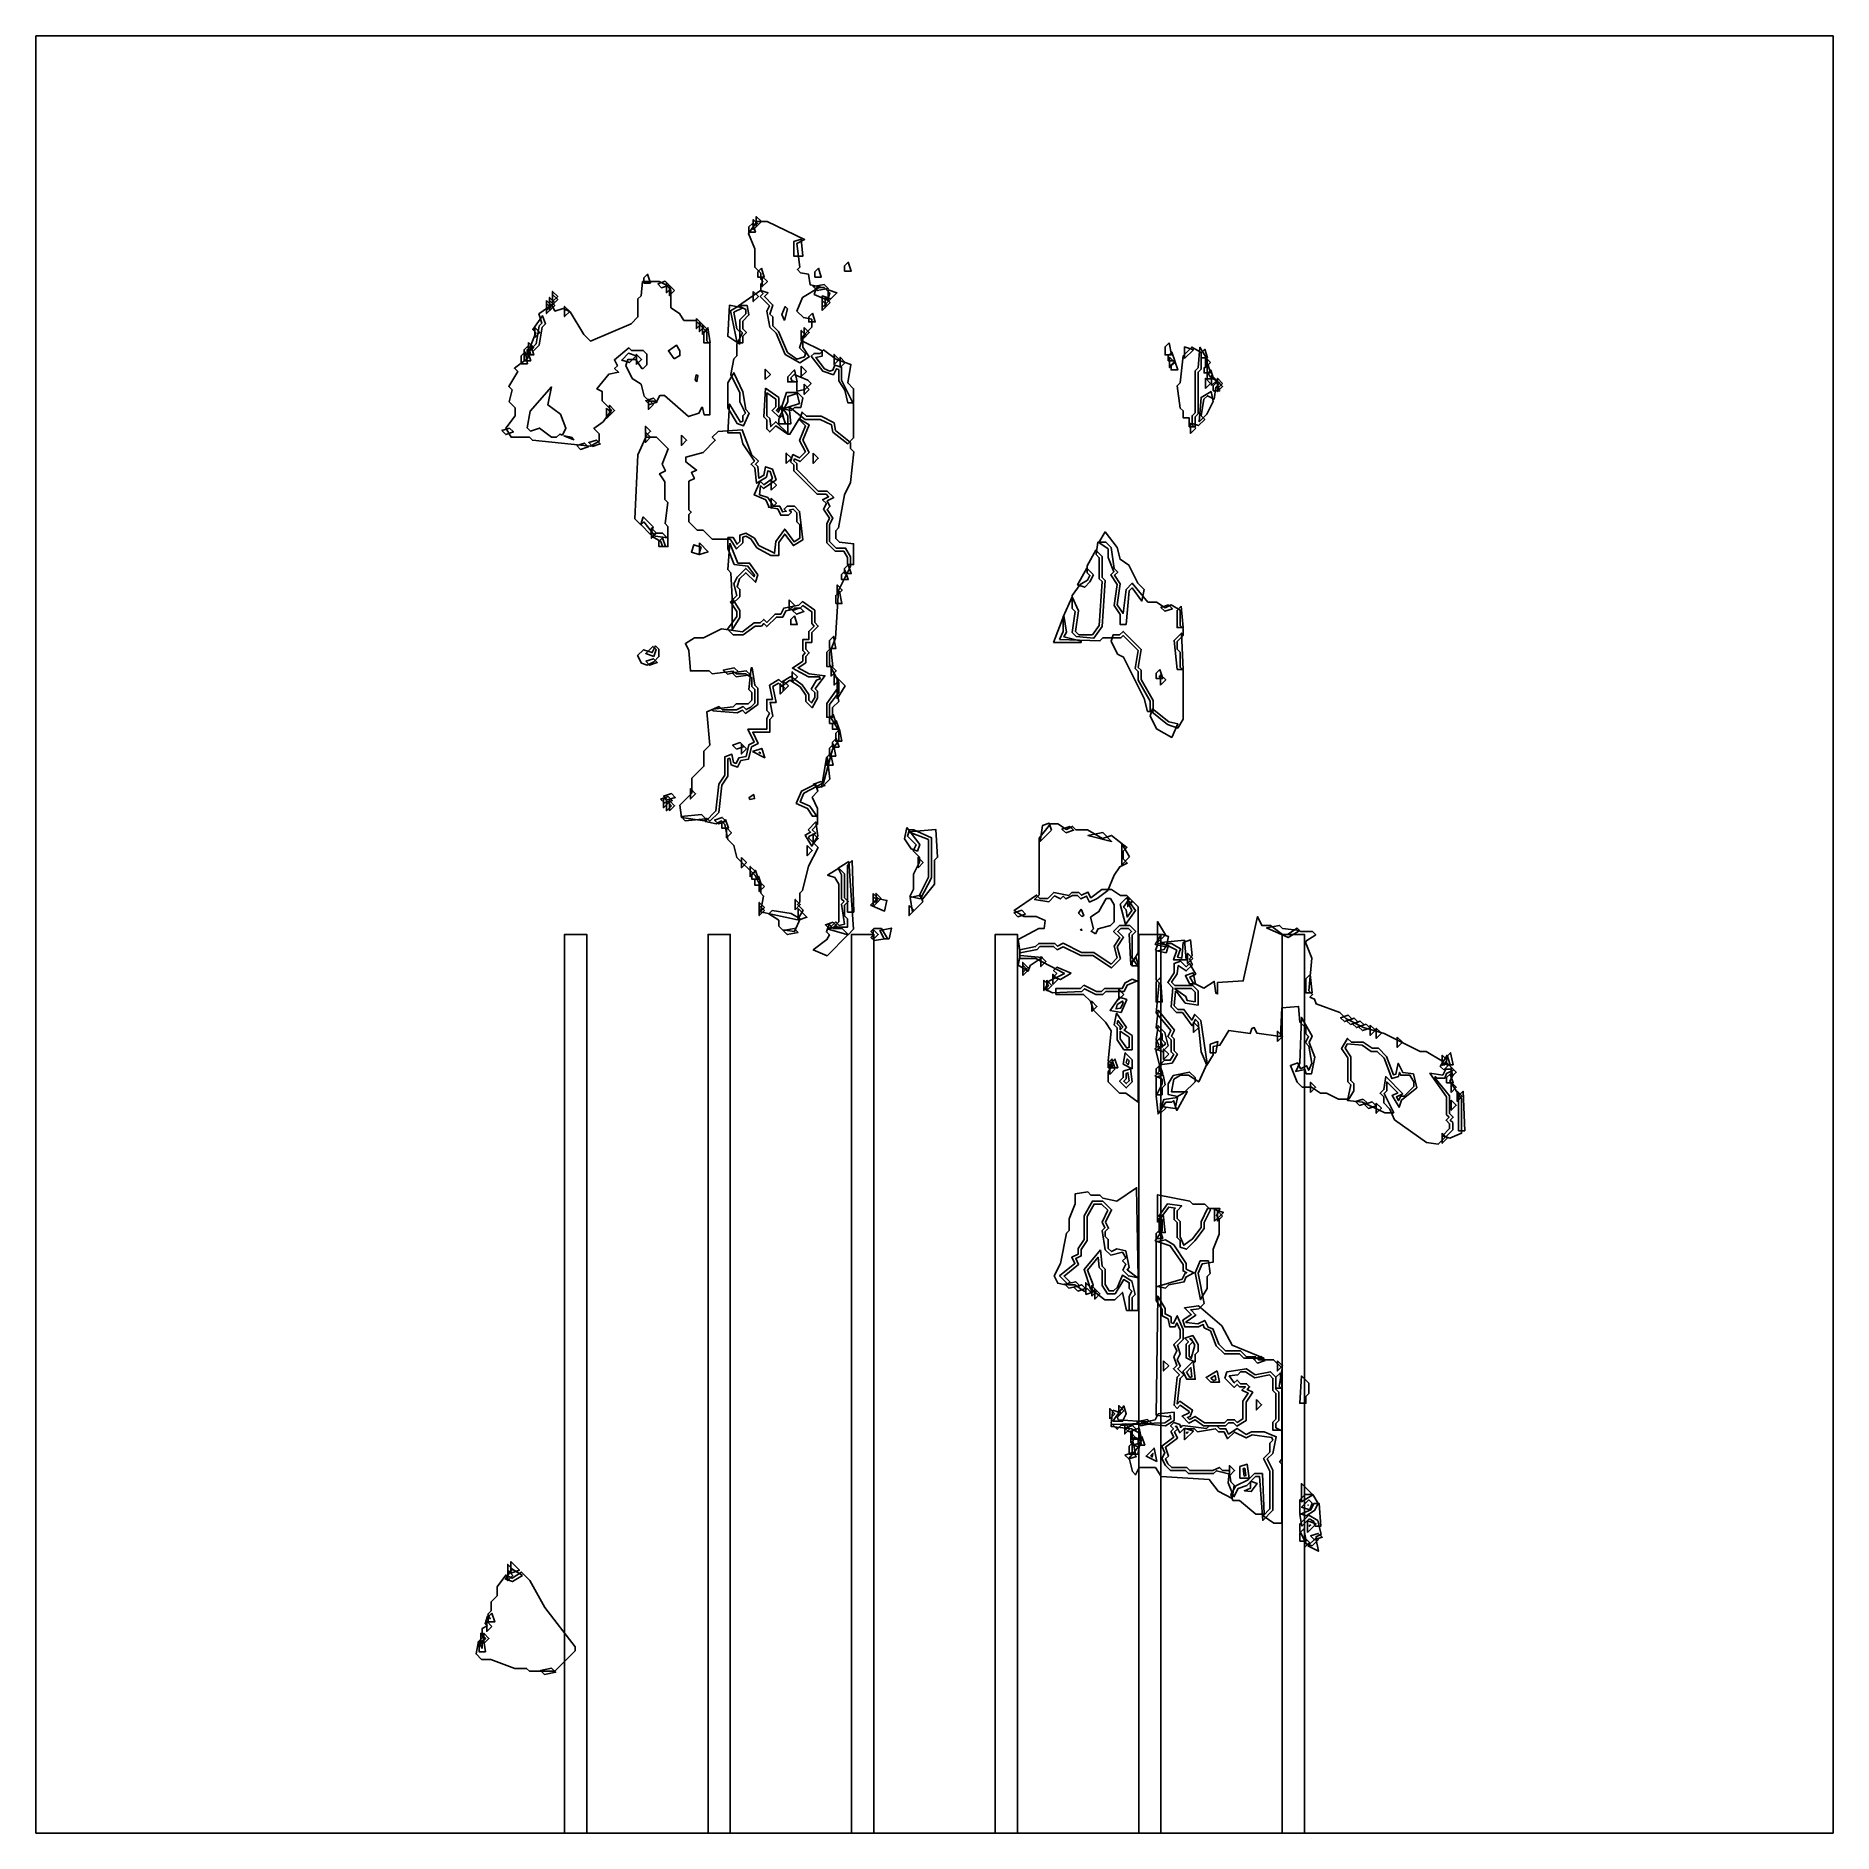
# Model space of a CAD drawing. Header units: millimetres. Extents: x 0 to 289, y 0 to 289.
import ezdxf

# ---------------------------------------------------------------- set-up
doc = ezdxf.new("R2010")
doc.units = ezdxf.units.MM
for name, color, linetype in [('CUT_OUTLINE', 5, 'Continuous'), ('CUT_SLOT', 1, 'Continuous'), ('ENG_D', 3, 'Continuous'), ('ENG_K', 2, 'Continuous'), ('ENG_L', 4, 'Continuous')]:
    doc.layers.add(name, color=color, linetype=linetype)

msp = doc.modelspace()

# ---------------------------------------------------------------- linework, layer by layer
at = {"layer": 'CUT_OUTLINE'}
msp.add_lwpolyline([(0, 0), (289.14, 0), (289.14, 289.14), (0, 289.14), (0, 0)], close=True, dxfattribs=at)
at = {"layer": 'CUT_SLOT'}
for points in [[(85.05, 0), (88.62, 0), (88.62, 144.57), (85.05, 144.57), (85.05, 0)], [(108.15, 0), (111.71, 0), (111.71, 144.57), (108.15, 144.57), (108.15, 0)], [(108.15, 0), (111.71, 0), (111.71, 144.57), (108.15, 144.57), (108.15, 0)], [(131.24, 0), (134.8, 0), (134.8, 144.57), (131.24, 144.57), (131.24, 0)], [(131.24, 0), (134.8, 0), (134.8, 144.57), (131.24, 144.57), (131.24, 0)], [(154.33, 0), (157.9, 0), (157.9, 144.57), (154.33, 144.57), (154.33, 0)], [(154.33, 0), (157.9, 0), (157.9, 144.57), (154.33, 144.57), (154.33, 0)], [(177.43, 0), (180.99, 0), (180.99, 144.57), (177.43, 144.57), (177.43, 0)], [(177.43, 0), (180.99, 0), (180.99, 144.57), (177.43, 144.57), (177.43, 0)], [(200.52, 0), (204.09, 0), (204.09, 144.57), (200.52, 144.57), (200.52, 0)]]:
    msp.add_lwpolyline(points, close=True, dxfattribs=at)
at = {"layer": 'ENG_D'}
for points in [[(115.28, 258.98), (115.75, 257.57), (114.69, 257.57), (114.69, 258.4), (115.28, 258.98)], [(115.41, 257.95), (115.41, 259.6), (116.24, 258.78), (115.41, 257.95)], [(116.72, 259.26), (115.9, 258.44), (115.9, 260.08), (116.72, 259.26)], [(123.09, 256.45), (123.39, 253.72), (121.92, 253.72), (121.92, 256.06), (123.09, 256.45)], [(116.72, 251.75), (117.19, 250.34), (116.14, 250.34), (116.14, 251.17), (116.72, 251.75)], [(98.88, 249.38), (97.82, 249.38), (97.82, 250.2), (98.41, 250.79), (98.88, 249.38)], [(100.03, 249.24), (101.26, 249.66), (101.88, 249.03), (100.65, 248.62), (100.03, 249.24)], [(101.44, 249.48), (102.26, 248.66), (101.44, 247.83), (101.44, 249.48)], [(102.74, 248.18), (101.92, 247.35), (101.92, 249), (102.74, 248.18)], [(116.86, 250.44), (117.68, 249.62), (116.86, 248.8), (116.86, 250.44)], [(126.82, 249.16), (127.47, 248.51), (125.7, 248.16), (125.04, 248.81), (126.82, 249.16)], [(82.16, 246.11), (82.99, 245.28), (82.16, 244.46), (82.16, 246.11)], [(82.64, 244.94), (82.64, 246.59), (83.47, 245.77), (82.64, 244.94)], [(83.13, 247.55), (83.95, 246.73), (83.13, 245.91), (83.13, 247.55)], [(112.74, 199.1), (112.27, 200.98), (112.81, 202.06), (114.21, 203.46), (115.55, 202.12), (115.63, 202.36), (114.56, 203.85), (112.35, 204.1), (111.32, 206.69), (111.32, 208.42), (112.18, 208.42), (112.81, 207.36), (113.25, 207.8), (113.25, 208.83), (114.24, 209.16), (115.59, 208.35), (116.31, 207.16), (118.83, 205.9), (119.04, 207.79), (120.47, 209.79), (121.98, 207.77), (122.88, 208.31), (122.88, 210.49), (122.4, 210.97), (122.4, 212.42), (121.84, 212.98), (121.2, 212.85), (121.54, 212.52), (121.06, 212.03), (119.84, 212.03), (119.35, 213.03), (117.82, 213.33), (117.93, 213.45), (117.41, 214.5), (115.58, 215.28), (116.54, 217.52), (117.13, 216.93), (118.5, 217.91), (118.11, 219.07), (117.76, 219.19), (117.56, 218.15), (115.94, 217.18), (115.67, 219.63), (115.07, 220.23), (115.59, 220.74), (113.74, 223.5), (113.3, 225.29), (111.3, 225.29), (111.61, 229.92), (113.35, 227.02), (113.73, 227.15), (113.73, 228.04), (114.16, 228.47), (113.25, 230.29), (113.25, 231.73), (111.79, 234.65), (112.3, 237.21), (112.76, 237.67), (112.76, 239.56), (113.67, 241.38), (113.25, 241.81), (113.25, 243.46), (114.21, 244.42), (114.21, 245.14), (113.01, 245.73), (116.58, 248.2), (117.79, 247.8), (117.2, 247.21), (118.58, 245.83), (118.1, 244.39), (118.55, 243.94), (118.55, 242.49), (119.47, 241.57), (120.91, 238.21), (122.44, 237.12), (123.66, 237.52), (123.81, 237.99), (122.85, 238.95), (123.22, 240.08), (126.5, 238.45), (126.5, 237.62), (125.48, 237.41), (126.89, 235.6), (127.72, 235.18), (128.23, 235.35), (128.51, 236.19), (129.63, 235.82), (129.63, 233.78), (131.56, 229.92), (131.56, 224.46), (130.61, 223.52), (128.21, 225.39), (127.97, 226.57), (126.2, 227.45), (123.76, 227.45), (121.18, 229.47), (122.84, 230.02), (122.4, 231.76), (122.4, 231.62), (120.96, 231.14), (120.96, 230.28), (119.57, 227.78), (118.45, 228.9), (119.03, 229.48), (119.03, 230.7), (117.61, 231.72), (117.58, 231.69), (117.58, 228.04), (118.05, 227.57), (118.23, 226.28), (119.03, 227.07), (121.06, 225.04), (121.3, 225.04), (122.8, 227.54), (124.39, 226.59), (123.39, 224.09), (124.38, 222.11), (122.93, 220.66), (122.06, 221.09), (121.95, 220.77), (122.4, 220.33), (122.4, 219.36), (125.87, 215.89), (127.32, 215.89), (128.35, 214.86), (127.3, 214.34), (127.75, 213.43), (127.29, 212.97), (128.22, 211.57), (127.7, 210.53), (127.7, 207.8), (128.77, 206.73), (130.25, 206.73), (131.08, 205.35), (131.08, 203.78), (129.14, 199.92), (128.66, 192.22), (127.7, 189.82), (127.7, 188), (129.15, 185.1), (129.15, 183.52), (127.7, 181.59), (127.7, 179.81), (129.15, 177.4), (129.15, 175.82), (128.17, 174.34), (126.7, 168.98), (123.55, 167.29), (122.96, 165.9), (124.49, 165.24), (125.77, 163.44), (125.77, 162.3), (124.91, 161.43), (125.46, 160.89), (124.33, 160.32), (124.33, 160.09), (125.83, 158.59), (124.32, 155.57), (123.34, 151.67), (122.88, 151.22), (122.88, 149.77), (122.5, 149.39), (123.43, 148.46), (122.52, 146.95), (116.58, 148.24), (117.08, 150.75), (116.62, 151.22), (116.62, 152.22), (115.7, 154.06), (112.79, 156.97), (112.3, 158.9), (111.34, 159.87), (110.85, 162.28), (110.31, 162.83), (109.42, 162.39), (107.7, 162.73), (109.4, 164.44), (109.88, 168.75), (110.84, 170.18), (110.84, 173.17), (111.98, 173.56), (112.25, 172.22), (112.64, 172.09), (113.08, 172.97), (114.25, 173.21), (114.72, 175.09), (115.57, 175.52), (114.54, 177.58), (117.58, 177.58), (117.58, 179.32), (118.01, 180.18), (117.58, 180.61), (117.58, 182.4), (118.49, 182.4), (118.04, 184.68), (119.55, 185.59), (119.97, 185.17), (121.45, 186.06), (123.3, 184.74), (124.33, 183.19), (124.33, 182.26), (124.76, 181.82), (125.29, 182.7), (125.29, 183.5), (124.75, 184.05), (125.61, 185.49), (126.19, 185.68), (126.08, 186.01), (124.27, 186.01), (121.7, 187.44), (123.36, 188.55), (123.36, 189.48), (123.75, 189.87), (123.36, 190.25), (123.36, 192.03), (124.33, 192.03), (124.33, 193.34), (125.19, 194.2), (124.81, 194.59), (124.81, 196.49), (123.39, 197.5), (122.98, 197.09), (122.02, 197.09), (122.17, 196.95), (120.64, 196.64), (120.14, 195.65), (119.13, 195.65), (117.58, 194.1), (117.1, 194.59), (116.72, 194.2), (115.73, 194.2), (113.81, 192.76), (112.18, 192.76), (111.24, 193.7), (112.76, 195.73), (112.76, 196.54), (111.73, 198.09), (112.74, 199.1)], [(113.25, 239.53), (111.31, 240.82), (111.57, 245.82), (113.74, 245.38), (112.31, 244.67), (112.75, 242.03), (113.25, 241.53), (113.25, 239.53)], [(127.91, 246.84), (126.5, 245.43), (126.5, 247.31), (127.91, 246.84)], [(127.46, 246.39), (127.46, 248.27), (128.87, 247.8), (127.46, 246.39)], [(80.94, 239.39), (79.99, 238.44), (79.47, 238.96), (80.43, 241.37), (79.92, 241.88), (81.52, 244.12), (81.96, 242.81), (81.42, 242.28), (80.94, 239.39)], [(85.88, 244.8), (85.05, 243.98), (85.05, 245.63), (85.88, 244.8)], [(106.26, 243.7), (107.08, 242.87), (106.26, 242.05), (106.26, 243.7)], [(107.56, 242.39), (106.74, 241.57), (106.74, 243.22), (107.56, 242.39)], [(124.92, 244.53), (125.39, 243.12), (124.33, 243.12), (124.33, 243.94), (124.92, 244.53)], [(107.22, 241.09), (107.22, 242.73), (108.04, 241.91), (107.22, 241.09)], [(107.46, 241.53), (108.11, 242.18), (108.46, 239.74), (107.46, 239.74), (107.46, 241.53)], [(123.95, 240.95), (123.12, 240.12), (123.12, 241.77), (123.95, 240.95)], [(123.61, 242.25), (124.43, 241.43), (123.61, 240.61), (123.61, 242.25)], [(79.61, 236.85), (78.55, 236.85), (78.55, 237.67), (79.14, 238.26), (79.61, 236.85)], [(79.03, 237.81), (79.03, 238.64), (79.62, 239.22), (80.09, 237.81), (79.03, 237.81)], [(96.58, 237.68), (95.48, 236.58), (94.25, 236.99), (95.35, 238.09), (96.58, 237.68)], [(129.25, 237.09), (128.42, 236.27), (128.42, 237.91), (129.25, 237.09)], [(129.39, 235.79), (129.39, 237.43), (130.21, 236.61), (129.39, 235.79)], [(183.22, 236.61), (182.4, 235.79), (182.4, 237.43), (183.22, 236.61)], [(184.81, 237.23), (184.81, 239.11), (186.22, 238.64), (184.81, 237.23)], [(186.49, 235.26), (186.98, 235.76), (187.28, 239.05), (188.42, 237.16), (188.42, 235.22), (188.85, 234.37), (190.49, 233.27), (189.85, 232.64), (189.58, 230.7), (188.47, 231.26), (187.92, 230.71), (187.47, 228.02), (188.04, 227.45), (187.04, 226.46), (186.01, 226.8), (186.01, 228.04), (186.49, 228.52), (186.49, 235.26)], [(122.4, 231.99), (123.73, 232.25), (124.71, 233.24), (124.19, 233.75), (121.98, 234.64), (121.47, 234.14), (121.63, 233.67), (122.4, 233.41), (122.4, 231.99)], [(190.11, 233.58), (190.93, 232.75), (190.11, 231.93), (190.11, 233.58)], [(91.8, 229.24), (92.62, 228.42), (91.8, 227.6), (91.8, 229.24)], [(92.28, 228.08), (92.28, 229.72), (93.11, 228.9), (92.28, 228.08)], [(99.96, 230.24), (98.72, 229.83), (98.1, 230.45), (99.34, 230.86), (99.96, 230.24)], [(121.16, 229.46), (121.47, 226.73), (120.53, 226.73), (119.94, 229.06), (121.16, 229.46)], [(76.2, 226.04), (76.83, 225.42), (75.59, 225.01), (74.97, 225.63), (76.2, 226.04)], [(120.57, 226.73), (119.51, 226.73), (119.51, 227.55), (120.1, 228.14), (120.57, 226.73)], [(186.59, 226.01), (185.77, 225.19), (185.77, 226.83), (186.59, 226.01)], [(87.02, 223.22), (88.25, 223.63), (88.87, 223.01), (87.64, 222.6), (87.02, 223.22)], [(89.57, 223.08), (88.95, 223.7), (90.18, 224.12), (90.8, 223.49), (89.57, 223.08)], [(98.07, 225.39), (98.89, 224.56), (98.07, 223.74), (98.07, 225.39)], [(125.05, 222.01), (125.87, 221.19), (125.05, 220.37), (125.05, 222.01)], [(97.31, 210.52), (97.72, 211.76), (99.3, 210.17), (98.89, 208.94), (97.31, 210.52)], [(99.85, 209.14), (99.03, 208.32), (99.03, 209.96), (99.85, 209.14)], [(100.52, 207.78), (99.12, 208.61), (99.65, 209.14), (100.82, 209.14), (101.68, 208.28), (101.68, 206.97), (100.78, 206.97), (100.52, 207.78)], [(106.74, 207.56), (108.15, 206.15), (106.74, 205.68), (106.74, 207.56)], [(164.67, 192.05), (165.29, 193.3), (165.29, 195.7), (166.74, 198.9), (167.71, 196.65), (167.23, 193.32), (167.8, 192.76), (169.98, 192.76), (171.08, 194.29), (171.55, 201.34), (171.07, 201.81), (171.07, 205.19), (170.58, 205.68), (170.86, 207.7), (172.14, 207.7), (172.99, 206.85), (173.47, 203.47), (174.06, 202.88), (173.55, 202.36), (174.46, 201.01), (173.97, 197.63), (174.92, 196.22), (175.42, 200.1), (176.39, 201.07), (178.9, 198.06), (180.3, 198.06), (181.69, 197.13), (182.65, 197.61), (184.08, 196.75), (184.08, 194.3), (184.57, 193.82), (184.57, 192.66), (183.6, 191.69), (183.6, 190.45), (184.08, 189.97), (184.08, 187.56), (184.57, 187.07), (184.57, 179.2), (183.71, 177.77), (182.04, 178.33), (179.26, 180.6), (179.26, 182.09), (177.34, 185.47), (177.34, 186.88), (176.84, 187.37), (177.32, 190.27), (174.93, 192.66), (174.55, 192.28), (171.65, 192.28), (171.17, 191.79), (164.67, 192.05)], [(170.16, 202.44), (169.58, 201.29), (168.73, 200.43), (167.59, 200.81), (169.09, 203.51), (170.16, 202.44)], [(122.95, 197.13), (123.57, 196.51), (122.34, 196.1), (121.71, 196.72), (122.95, 197.13)], [(122.02, 195.85), (122.49, 194.44), (121.44, 194.44), (121.44, 195.27), (122.02, 195.85)], [(99.42, 189.32), (98.1, 189.76), (99.27, 190.93), (99.79, 190.41), (99.42, 189.32)], [(98.1, 188.53), (99.34, 188.94), (99.96, 188.32), (98.72, 187.9), (98.1, 188.53)], [(115.17, 183.5), (114.68, 184), (115.06, 187.46), (115.24, 187.46), (115.64, 184.68), (116.14, 184.18), (116.14, 181.55), (114.18, 180.15), (113.68, 180.66), (112.81, 180.22), (108.91, 180.58), (108.91, 180.82), (112.17, 181.18), (112.66, 181.67), (114.59, 181.67), (115.17, 182.26), (115.17, 183.5)], [(112.36, 187.48), (113.01, 186.83), (111.24, 186.47), (110.59, 187.12), (112.36, 187.48)], [(114.96, 186.32), (112.68, 186), (112.01, 186.66), (114.29, 186.99), (114.96, 186.32)], [(121.68, 185.19), (121.68, 186.83), (122.5, 186.01), (121.68, 185.19)], [(180.94, 185.88), (180.77, 186.16), (180.75, 186.08), (180.94, 185.88)], [(112.7, 174.41), (112.08, 175.03), (113.31, 175.44), (113.93, 174.82), (112.7, 174.41)], [(114.31, 174.45), (113.49, 173.62), (113.49, 175.27), (114.31, 174.45)], [(116.31, 173.89), (116.51, 173.69), (116.55, 173.81), (116.31, 173.89)], [(105.29, 168.04), (106.12, 167.22), (105.29, 166.39), (105.29, 168.04)], [(100.96, 166.59), (101.78, 165.77), (100.96, 164.95), (100.96, 166.59)], [(101.61, 166.22), (100.99, 166.84), (102.23, 167.25), (102.85, 166.63), (101.61, 166.22)], [(102.26, 165.29), (101.44, 164.47), (101.44, 166.11), (102.26, 165.29)], [(114.85, 166.29), (115.61, 166.44), (115.49, 167.08), (114.74, 166.63), (114.85, 166.29)], [(104.48, 162.87), (103.8, 163.56), (107.07, 163.85), (107.76, 163.17), (104.48, 162.87)], [(172.47, 151.64), (170.72, 150.38), (169.52, 149.79), (169.04, 150.75), (168.13, 150.3), (167.6, 150.83), (166.79, 150.83), (165.72, 150.3), (165.29, 150.73), (164.86, 150.3), (163.89, 150.78), (162.97, 149.85), (160.68, 150.18), (161.43, 150.93), (161.43, 160.07), (163.24, 162.4), (164.4, 162.4), (165.79, 161.47), (166.78, 161.97), (167.32, 161.43), (169.21, 161.43), (171.58, 160.01), (173.05, 160.5), (175.53, 158.57), (174.93, 157.96), (174.93, 156.72), (175.58, 156.07), (174.37, 155.47), (173.46, 154.09), (172.47, 151.64)], [(125.05, 160.81), (125.87, 159.99), (125.05, 159.17), (125.05, 160.81)], [(141.25, 161.43), (144.09, 160.14), (144.09, 153.66), (142.29, 150.32), (140.6, 150.66), (141.2, 151.85), (141.2, 154.26), (142.16, 156.19), (142.16, 157), (141.14, 158.01), (141.62, 158.98), (140.2, 160.41), (140.54, 161.43), (141.25, 161.43)], [(130.81, 156.3), (131.56, 145.44), (130.66, 144.54), (127.48, 145.41), (128.67, 146.6), (129.23, 146.03), (130.08, 146.21), (129.61, 149.47), (130.01, 149.87), (129.63, 150.25), (129.63, 154.15), (129.07, 155.26), (130.81, 156.3)], [(134.69, 149.05), (134.69, 150.69), (135.51, 149.87), (134.69, 149.05)], [(135.99, 150.35), (135.17, 149.53), (135.17, 151.17), (135.99, 150.35)], [(174.42, 149.46), (175.44, 150.48), (176.91, 148.42), (175.31, 146.18), (174.42, 149.46)], [(159.23, 147.84), (158, 147.42), (157.37, 148.05), (158.61, 148.46), (159.23, 147.84)], [(122.65, 144.9), (120.88, 144.55), (120.23, 145.2), (122, 145.55), (122.65, 144.9)], [(134.35, 144.09), (134.83, 144.57), (134.35, 145.05), (134.83, 145.53), (136.03, 145.53), (137.01, 143.9), (134.85, 143.59), (134.35, 144.09)], [(177.34, 139.34), (177.34, 137.18), (175.59, 136.43), (175.08, 135.41), (172.14, 135.41), (171.65, 134.93), (170.53, 134.93), (168.71, 135.84), (168.29, 135.42), (163.55, 135.17), (162.32, 135.79), (162.94, 137.04), (165.48, 138.31), (160.89, 140.71), (158.3, 140.71), (158.3, 142.12), (160.83, 142.62), (161.33, 143.12), (163.94, 143.12), (164.37, 142.69), (165.29, 143.15), (168.24, 141.68), (170.18, 141.68), (172.97, 139.82), (173.94, 140.79), (173.46, 142.69), (174.38, 144.06), (173.38, 145.05), (174.35, 146.01), (175.99, 146.01), (176.96, 145.05), (176.37, 144.47), (176.37, 140.79), (177.34, 139.34)], [(181.09, 144.62), (182.19, 144.25), (181.86, 142.6), (180.09, 142.95), (181.09, 144.62)], [(203.37, 145.21), (201.45, 144.06), (198, 145.62), (200.07, 146.03), (200.58, 145.52), (203.37, 145.21)], [(181.19, 120.53), (181.19, 121.29), (180.06, 121.85), (180.71, 122.5), (180.71, 123.46), (181.57, 124.33), (182.5, 124.33), (183.06, 125.26), (182.64, 125.67), (182.64, 127.6), (182.1, 128.14), (182.59, 129.11), (180.22, 131.96), (180.7, 136.77), (180.23, 137.24), (180.23, 141.87), (181.51, 142.13), (182.01, 143.12), (182.7, 143.12), (184.13, 142.27), (183.68, 140.9), (184.35, 140.76), (184.58, 143.3), (185.74, 143.69), (186.02, 141.11), (185.58, 140.67), (186.06, 139.7), (185.08, 138.72), (183.79, 139.58), (183.59, 138.22), (182.71, 136.89), (183.22, 136.38), (186.11, 136.38), (186.98, 135.51), (186.98, 133.21), (184.91, 133.5), (183.48, 135.41), (183.34, 135.41), (183.13, 133.09), (183.7, 132.52), (184.69, 132.52), (185.97, 130.81), (186.43, 131.72), (187.44, 130.71), (188.43, 123.81), (187.08, 120.84), (185.46, 121.92), (184.15, 121.92), (183.09, 121.29), (182.69, 119.27), (185.22, 119.27), (183.55, 116.26), (183.01, 117.86), (182.74, 117.58), (181.8, 117.58), (180.54, 115.69), (180.22, 118.59), (181.19, 120.53)], [(158.78, 138.44), (158.78, 140.09), (159.61, 139.27), (158.78, 138.44)], [(162.98, 136.38), (162.16, 135.55), (162.16, 137.2), (162.98, 136.38)], [(186.55, 136.62), (185.62, 136.62), (184.95, 137.96), (186.19, 138.38), (186.55, 136.62)], [(204.32, 137.44), (204.99, 138.11), (205.32, 135.17), (204.32, 135.17), (204.32, 137.44)], [(169.87, 132.18), (169.87, 133.83), (170.69, 133), (169.87, 132.18)], [(174.35, 134.49), (175.49, 134.11), (174.59, 132.01), (172.83, 132.36), (174.35, 134.49)], [(175.03, 134.93), (174.2, 134.11), (174.2, 135.75), (175.03, 134.93)], [(175.48, 129.6), (175.06, 129.19), (176.37, 128.31), (176.37, 126.02), (175.04, 126.02), (173.96, 127.63), (173.96, 129.53), (173.46, 130.03), (173.84, 131.91), (175.48, 129.6)], [(203.36, 123.91), (203.63, 131.22), (205.32, 128.19), (204.83, 127.21), (205.78, 124.83), (205.24, 122.16), (204.39, 122.16), (204.16, 122.85), (202.68, 122.55), (203.36, 123.91)], [(211.76, 130.97), (210.52, 130.56), (209.9, 131.18), (211.13, 131.59), (211.76, 130.97)], [(211.49, 130.08), (210.86, 130.7), (212.1, 131.11), (212.72, 130.49), (211.49, 130.08)], [(211.83, 130.22), (213.06, 130.63), (213.68, 130.01), (212.45, 129.59), (211.83, 130.22)], [(214.03, 130.15), (214.65, 129.52), (213.41, 129.11), (212.79, 129.73), (214.03, 130.15)], [(182.18, 126.66), (181.26, 125.74), (180.02, 126.15), (180.66, 126.79), (180.22, 127.66), (180.54, 129.9), (181.65, 128.79), (182.18, 126.66)], [(188.9, 126.91), (190.18, 127.34), (189.82, 125.53), (188.9, 125.53), (188.9, 126.91)], [(199.75, 127.36), (199.75, 129.01), (200.57, 128.18), (199.75, 127.36)], [(211.07, 120.86), (211.07, 124.74), (210.06, 126.25), (211.02, 127.85), (211.65, 127.22), (213.55, 127.22), (215, 126.26), (215.99, 126.26), (217.3, 124.94), (218.44, 121.98), (218.81, 122.1), (219.16, 123.86), (219.9, 122.38), (221.62, 122.13), (222.18, 119.9), (219.71, 117.92), (219.32, 116.77), (218.2, 118.65), (219.1, 119.09), (217.33, 120.86), (217.33, 119.41), (216.9, 118.98), (218.45, 115.9), (217.04, 115.9), (213.41, 117.59), (211.02, 117.85), (211.53, 120.39), (211.07, 120.86)], [(214.68, 129.97), (215.51, 129.15), (214.68, 128.33), (214.68, 129.97)], [(216.47, 128.67), (215.65, 127.84), (215.65, 129.49), (216.47, 128.67)], [(219.02, 128.04), (219.84, 127.22), (219.02, 126.4), (219.02, 128.04)], [(173, 123.95), (173.59, 124.53), (174.06, 123.12), (173, 123.12), (173, 123.95)], [(174.9, 123.71), (175.26, 125.54), (176.37, 124.43), (176.37, 122.98), (174.9, 123.71)], [(182.26, 125.29), (181.43, 124.47), (181.43, 126.12), (182.26, 125.29)], [(226.49, 122.78), (225.95, 123.33), (227.04, 125.14), (227.49, 123.78), (226.49, 122.78)], [(172.76, 122.06), (172.76, 123.71), (173.58, 122.88), (172.76, 122.06)], [(176.39, 120.87), (175.41, 119.89), (174.35, 120.96), (174.93, 121.54), (174.93, 122.57), (176.09, 122.96), (176.39, 120.87)], [(226.97, 115.55), (226.97, 118.47), (224.28, 122.24), (226.35, 121.94), (226.82, 122.88), (227.63, 122.88), (227.96, 121.9), (227.49, 120.97), (229.38, 118.14), (229.38, 112.6), (227.46, 111.78), (226.29, 112.18), (227.45, 113.34), (227.45, 114.11), (226.87, 114.69), (227.35, 115.17), (226.97, 115.55)], [(205.05, 119.17), (205.05, 120.81), (205.87, 119.99), (205.05, 119.17)], [(226.25, 112.62), (227.07, 111.8), (226.25, 110.98), (226.25, 112.62)], [(175.37, 93.69), (175.91, 91), (175.54, 90.62), (177.34, 89.27), (177.34, 84.09), (175.89, 84.09), (175.89, 86.32), (176.32, 87.18), (175.89, 87.6), (175.89, 88.53), (175.01, 89.06), (173.62, 86.74), (172.38, 86.74), (171.55, 88.12), (171.55, 90.5), (171.08, 90.97), (170.9, 92.65), (169.18, 90.55), (170.12, 88.19), (169.73, 87.02), (169.14, 87.6), (168.69, 87.15), (167.14, 88.19), (166.15, 88.19), (164.69, 89.65), (167.16, 91.63), (166.65, 92.63), (167.7, 93.15), (167.7, 94.04), (168.66, 95.49), (168.66, 99.33), (169.97, 101.68), (171.65, 101.68), (173.05, 100.28), (172.06, 98.31), (172.57, 97.3), (172.04, 96.76), (172.04, 96), (172.52, 95.51), (172.52, 94.07), (173.05, 93.54), (173.93, 93.98), (175.37, 93.69)], [(185.53, 67.61), (185.53, 67.82), (184.11, 68.84), (183.6, 68.33), (183.11, 68.82), (183.61, 73.36), (183.98, 73.73), (183.02, 74.69), (183.57, 75.24), (183.1, 76.64), (183.57, 77.58), (183.07, 78.6), (184.08, 79.61), (184.08, 80.91), (183.58, 82.07), (183.27, 81.44), (182.44, 81.44), (182.18, 82.72), (181.19, 83.22), (181.19, 84.26), (180.23, 85.7), (180.23, 87.89), (184.4, 89.11), (184.88, 90.07), (185.14, 90.16), (184.57, 90.45), (184.57, 91.48), (182.49, 94.49), (180.09, 95.29), (181.19, 96.93), (181.19, 98.69), (180.64, 99.24), (182.05, 101.22), (184.35, 100.89), (183.6, 100.13), (183.6, 98.89), (184.08, 98.41), (184.08, 95.95), (184.67, 94.58), (186.08, 95.59), (187.46, 97.42), (187.46, 98.36), (188.51, 100.47), (190.5, 100.47), (189.92, 99.32), (190.35, 98.89), (190.35, 96.33), (189.38, 93.92), (189.38, 91.83), (187.63, 91.58), (186.99, 90.09), (187.96, 85.22), (187.09, 84.35), (185.8, 84.16), (186.63, 83.33), (185.05, 82.27), (185.05, 82.14), (186.93, 81.93), (188.05, 82.49), (188.59, 81.4), (189.33, 81.15), (190.31, 78.68), (191.41, 77.58), (193.82, 77.58), (194.79, 76.62), (196.23, 76.62), (196.71, 76.14), (199.12, 76.14), (200.49, 74.78), (200, 71.88), (200.47, 71.42), (200.47, 64.81), (199.02, 64.81), (199.02, 66.12), (199.5, 66.6), (199.5, 70.74), (199.02, 71.22), (199.02, 73.15), (198.46, 73.71), (196.08, 73.23), (194.61, 74.21), (193.82, 74.21), (193.35, 73.74), (191.98, 73.55), (192.79, 72.41), (193.24, 72.87), (193.82, 72.28), (194.79, 72.28), (195.27, 71.8), (194.85, 71.39), (195.76, 70.93), (194.69, 69.32), (194.69, 66.37), (193.2, 65.48), (192.66, 66.02), (191.89, 66.02), (191.41, 65.54), (187.87, 65.54), (186.48, 66.46), (185.48, 65.97), (184.4, 67.05), (185.53, 67.61)], [(190.93, 99.27), (190.11, 98.45), (190.11, 100.09), (190.93, 99.27)], [(169.87, 86.4), (169.87, 88.05), (170.69, 87.22), (169.87, 86.4)], [(170.35, 87.56), (171.17, 86.74), (170.35, 85.92), (170.35, 87.56)], [(185.87, 79.51), (185.63, 79.51), (186.11, 79.03), (185.53, 78.45), (185.53, 76.72), (185.89, 76.36), (186.47, 78.51), (185.87, 79.51)], [(181.43, 76), (182.26, 75.18), (181.43, 74.35), (181.43, 76)], [(185.64, 73.3), (185.99, 73.41), (185.83, 74.89), (185.11, 74.17), (185.64, 73.3)], [(189.83, 72.93), (189.7, 73.59), (189.05, 73.2), (189.45, 72.8), (189.83, 72.93)], [(196.37, 69.73), (197.19, 68.91), (196.37, 68.09), (196.37, 69.73)], [(173.28, 68.03), (174.65, 67.57), (174, 66.92), (174.14, 66.49), (178.78, 66.18), (178.78, 65.87), (174.55, 65.55), (173.96, 64.96), (172.99, 65.93), (173.28, 68.03)], [(175.03, 67.95), (174.2, 67.12), (174.2, 68.77), (175.03, 67.95)], [(180.55, 67.45), (183.12, 67.73), (183.12, 66.37), (181.73, 65.53), (177.82, 65.89), (177.82, 66.02), (180.07, 66.47), (180.55, 67.45)], [(175.83, 64.54), (175.2, 65.16), (176.44, 65.57), (177.06, 64.95), (175.83, 64.54)], [(176.37, 64.75), (177.52, 65.13), (177.87, 63.37), (176.37, 63.37), (176.37, 64.75)], [(177.92, 63.82), (178.39, 62.41), (177.34, 62.41), (177.34, 63.23), (177.92, 63.82)], [(182.59, 64.62), (183.02, 65.06), (182.54, 65.54), (183.05, 66.05), (184.03, 65.73), (184.19, 65.26), (184.48, 65.55), (188.33, 65.07), (188.8, 65.54), (189.97, 65.54), (190.45, 65.06), (191.46, 65.06), (191.89, 64.2), (193.24, 65.1), (194.7, 64.13), (195.59, 64.57), (197.63, 64.57), (199.54, 63.75), (199, 61.08), (198.11, 60.19), (199.02, 58.37), (199.02, 51.94), (197.37, 50.3), (196.87, 57.35), (196.23, 57.35), (194.82, 55.93), (193.41, 55.46), (192.74, 54.12), (191.79, 56.35), (191.96, 57.89), (191.87, 57.8), (189.94, 58.28), (189.48, 57.83), (185.43, 57.83), (184.95, 58.31), (182.54, 58.31), (181.72, 59.13), (181.16, 60.24), (181.65, 61.2), (181.13, 62.24), (183.06, 63.68), (182.59, 64.62)], [(185.15, 64.3), (185.36, 64.5), (185.11, 64.42), (185.15, 64.3)], [(175.2, 60.82), (176.44, 61.24), (177.06, 60.61), (175.83, 60.2), (175.2, 60.82)], [(177.29, 60.96), (176.37, 60.96), (176.37, 62.34), (177.65, 62.77), (177.29, 60.96)], [(180.32, 59.8), (178.62, 60.65), (179.89, 61.93), (180.32, 59.8)], [(194.49, 58.71), (194.23, 58.63), (194.4, 57.42), (194.66, 57.51), (194.49, 58.71)], [(203.36, 51.39), (203.36, 53.59), (204.22, 54.45), (205.42, 54.45), (206.28, 53.02), (205.71, 51.87), (204.35, 51.06), (203.36, 51.39)], [(204.7, 52.8), (204.66, 52.77), (204.71, 52.77), (204.7, 52.8)], [(206.35, 47.23), (205.35, 46.23), (204.39, 46.55), (203.36, 48.61), (203.36, 49.73), (204.77, 51.14), (206.22, 50.27), (206.77, 48.06), (205.93, 47.64), (206.35, 47.23)], [(205.12, 49.57), (204.87, 49.48), (204.91, 49.36), (205.12, 49.57)], [(78.29, 41.44), (76.65, 40.46), (75.54, 40.83), (76.54, 42.5), (78.29, 41.44)], [(73.35, 35.38), (73.82, 33.97), (72.77, 33.97), (72.77, 34.8), (73.35, 35.38)], [(72.04, 30.5), (72.04, 32.15), (72.87, 31.32), (72.04, 30.5)], [(73.35, 33.25), (72.53, 32.43), (72.53, 34.07), (73.35, 33.25)], [(72.32, 29.15), (71.32, 29.15), (71.32, 30.94), (71.97, 31.59), (72.32, 29.15)], [(81.84, 25.52), (81.19, 26.17), (82.97, 26.52), (83.62, 25.87), (81.84, 25.52)]]:
    msp.add_lwpolyline(points, close=True, dxfattribs=at)
at = {"layer": 'ENG_K'}
for points in [[(125.29, 250.34), (125.29, 251.17), (125.88, 251.75), (126.35, 250.34), (125.29, 250.34)], [(130.11, 251.31), (130.11, 252.13), (130.7, 252.72), (131.17, 251.31), (130.11, 251.31)], [(82.64, 245.43), (82.64, 247.07), (83.47, 246.25), (82.64, 245.43)], [(115.41, 248.03), (116.24, 247.21), (115.41, 246.39), (115.41, 248.03)], [(126.5, 244.94), (126.5, 246.59), (127.32, 245.77), (126.5, 244.94)], [(127.8, 246.25), (126.98, 245.43), (126.98, 247.07), (127.8, 246.25)], [(80.24, 240.61), (80.24, 242.25), (81.06, 241.43), (80.24, 240.61)], [(79.08, 236.37), (78.07, 236.37), (78.07, 237.67), (78.7, 238.3), (79.08, 236.37)], [(79.61, 237.81), (78.55, 237.81), (78.55, 238.64), (79.14, 239.22), (79.61, 237.81)], [(79.27, 239.84), (80.09, 239.02), (79.27, 238.2), (79.27, 239.84)], [(124.43, 232.27), (123.61, 231.45), (123.61, 233.1), (124.43, 232.27)], [(189.38, 232.03), (189.38, 232.85), (189.97, 233.44), (190.44, 232.03), (189.38, 232.03)], [(99.37, 229.86), (98.55, 229.04), (98.55, 230.69), (99.37, 229.86)], [(127.12, 215.41), (125.67, 215.41), (121.92, 219.16), (121.92, 220.13), (121.4, 220.64), (121.78, 221.77), (122.84, 221.24), (123.79, 222.2), (122.86, 224.07), (123.81, 226.43), (122.85, 227.39), (123.26, 228.62), (123.95, 227.94), (126.31, 227.94), (128.4, 226.89), (128.64, 225.66), (131.08, 223.71), (131.08, 222.74), (131.57, 222.24), (131.07, 217.27), (130.1, 215.33), (129.13, 209.99), (128.67, 209.52), (128.67, 208.28), (129.26, 207.69), (131.56, 207.43), (131.56, 204.08), (130.59, 204.08), (130.59, 205.22), (129.98, 206.25), (128.57, 206.25), (127.22, 207.6), (127.22, 210.64), (127.66, 211.53), (126.7, 212.98), (127.17, 213.91), (126.57, 214.51), (127.54, 214.99), (127.12, 215.41)], [(98.07, 224.7), (98.07, 226.35), (98.89, 225.53), (98.07, 224.7)], [(103.85, 224.9), (104.67, 224.08), (103.85, 223.26), (103.85, 224.9)], [(120.71, 220.37), (120.71, 222.01), (121.54, 221.19), (120.71, 220.37)], [(100.23, 207.8), (100.82, 208.38), (101.29, 206.97), (100.23, 206.97), (100.23, 207.8)], [(175.39, 194.44), (174.45, 194.44), (174.45, 196.06), (173.47, 197.52), (173.95, 200.89), (172.93, 202.43), (173.44, 202.94), (172.52, 205.24), (172.52, 206.6), (170.99, 207.62), (172.01, 209.33), (173.94, 206.84), (174.42, 204.95), (175.84, 204.01), (177.29, 201.09), (178.32, 200.07), (177.95, 198.21), (176.35, 200.34), (175.88, 199.88), (175.39, 194.44)], [(107.04, 206.89), (106.65, 205.71), (105.47, 206.1), (105.86, 207.28), (107.04, 206.89)], [(111.64, 207.54), (112.93, 204.32), (114.81, 204.32), (116.16, 202.44), (115.76, 201.23), (114.21, 202.78), (113.21, 201.78), (112.8, 200.53), (113.25, 200.09), (113.25, 198.92), (112.07, 197.75), (111.8, 202.77), (111.31, 203.27), (111.64, 207.54)], [(129.63, 202.5), (130.22, 203.08), (130.69, 201.67), (129.63, 201.67), (129.63, 202.5)], [(130.11, 202.64), (130.11, 203.46), (130.7, 204.05), (131.17, 202.64), (130.11, 202.64)], [(128.67, 197.82), (128.67, 199.12), (129.3, 199.75), (129.68, 197.82), (128.67, 197.82)], [(128.91, 199.16), (128.91, 200.81), (129.73, 199.99), (128.91, 199.16)], [(112.04, 193.57), (112.04, 198.69), (113.25, 196.68), (113.25, 195.58), (112.04, 193.57)], [(182.22, 197.61), (182.84, 196.99), (181.61, 196.58), (180.99, 197.2), (182.22, 197.61)], [(163.73, 191.55), (165.4, 195.88), (165.78, 193.2), (165.4, 192.44), (168.18, 191.74), (168.16, 191.55), (163.73, 191.55)], [(127.7, 191.89), (128.33, 192.52), (128.72, 190.59), (127.7, 190.59), (127.7, 191.89)], [(179.75, 180.47), (178.84, 180.47), (178.31, 182.55), (174.99, 189.2), (174.03, 189.69), (172.98, 191.78), (173.31, 192.76), (174.35, 192.76), (174.93, 193.34), (177.84, 190.43), (177.35, 187.54), (177.82, 187.07), (177.82, 185.59), (179.75, 182.22), (179.75, 180.47)], [(184.58, 187.22), (183.63, 187.22), (183.11, 191.88), (184.3, 193.07), (184.58, 187.22)], [(127.89, 190.63), (128.21, 187.7), (127.22, 187.7), (127.22, 189.97), (127.89, 190.63)], [(127.94, 187.8), (128.77, 186.98), (127.94, 186.15), (127.94, 187.8)], [(129.25, 185.53), (128.42, 184.71), (128.42, 186.35), (129.25, 185.53)], [(128.91, 182.49), (128.91, 185.87), (130.17, 184.6), (128.91, 182.49)], [(128.18, 181.09), (128.18, 179.51), (127.22, 179.51), (127.22, 181.75), (128.79, 183.95), (129.17, 182.08), (128.18, 181.09)], [(127.7, 179.36), (128.29, 179.95), (128.76, 178.54), (127.7, 178.54), (127.7, 179.36)], [(179.25, 179.73), (179.63, 180.87), (182.26, 178.77), (183.7, 178.48), (182.75, 176.27), (180.29, 177.64), (179.25, 179.73)], [(128.77, 178.99), (129.24, 177.58), (128.18, 177.58), (128.18, 178.4), (128.77, 178.99)], [(129.68, 175.65), (128.67, 175.65), (128.67, 176.96), (129.3, 177.58), (129.68, 175.65)], [(128.24, 171.8), (127.22, 171.8), (127.22, 173.1), (127.85, 173.73), (128.24, 171.8)], [(128.72, 173.24), (127.7, 173.24), (127.7, 174.55), (128.33, 175.18), (128.72, 173.24)], [(129.24, 174.69), (128.18, 174.69), (128.18, 175.51), (128.77, 176.1), (129.24, 174.69)], [(126.38, 168.2), (127.18, 173), (127.33, 173), (127.71, 169.54), (126.38, 168.2)], [(124.86, 166.69), (125.77, 164.86), (125.77, 163.6), (124.92, 163.6), (124.16, 164.86), (122.33, 165.65), (123.18, 167.63), (125.43, 168.76), (125.81, 167.63), (124.86, 166.69)], [(126.32, 169.18), (126.94, 168.56), (125.71, 168.15), (125.09, 168.77), (126.32, 169.18)], [(111.04, 162.78), (109.81, 162.36), (109.18, 162.99), (110.42, 163.4), (111.04, 162.78)], [(110.94, 163.09), (111.41, 161.68), (110.35, 161.68), (110.35, 162.5), (110.94, 163.09)], [(165.71, 160.92), (165.08, 161.54), (166.32, 161.95), (166.94, 161.33), (165.71, 160.92)], [(111.08, 161.78), (111.9, 160.95), (111.08, 160.13), (111.08, 161.78)], [(142.66, 150.23), (142.11, 150.79), (143.6, 153.78), (143.6, 159.83), (140.39, 161.11), (144.79, 161.45), (145.06, 157), (144.57, 156.52), (144.57, 152.68), (142.66, 150.23)], [(175.95, 157.06), (174.69, 155.79), (174.69, 159.17), (175.95, 157.06)], [(113.49, 156.96), (114.31, 156.13), (113.49, 155.31), (113.49, 156.96)], [(130.59, 148.18), (130.59, 155.75), (131.3, 156.46), (131.57, 148.18), (130.59, 148.18)], [(141.92, 155.31), (141.92, 156.96), (142.74, 156.13), (141.92, 155.31)], [(115.75, 154.69), (114.93, 153.87), (114.93, 155.51), (115.75, 154.69)], [(115.17, 154.31), (115.76, 154.89), (116.23, 153.48), (115.17, 153.48), (115.17, 154.31)], [(116.24, 153.93), (116.71, 152.52), (115.65, 152.52), (115.65, 153.34), (116.24, 153.93)], [(117.2, 152.28), (116.38, 151.46), (116.38, 153.1), (117.2, 152.28)], [(134.69, 151.17), (135.51, 150.35), (134.69, 149.53), (134.69, 151.17)], [(142.68, 149.8), (141.02, 148.15), (140.68, 150.54), (142.32, 150.87), (142.68, 149.8)], [(116.38, 148.08), (116.38, 149.73), (117.2, 148.91), (116.38, 148.08)], [(122.64, 148.76), (124.05, 147.35), (122.64, 146.88), (122.64, 148.76)], [(140.47, 149.25), (141.29, 148.42), (140.47, 147.6), (140.47, 149.25)], [(128.25, 146.53), (128.87, 145.91), (127.64, 145.5), (127.02, 146.12), (128.25, 146.53)], [(134.69, 143.75), (134.69, 145.39), (135.51, 144.57), (134.69, 143.75)], [(180.47, 143.26), (180.47, 146.64), (181.74, 144.53), (180.47, 143.26)], [(158.78, 137.96), (158.78, 139.61), (159.61, 138.79), (158.78, 137.96)], [(162.64, 137.2), (163.46, 136.38), (162.64, 135.55), (162.64, 137.2)], [(168.62, 136.43), (170.65, 135.41), (171.45, 135.41), (171.94, 135.89), (174.78, 135.89), (175.23, 136.8), (176.35, 137.36), (177.34, 137.03), (177.34, 117.6), (175.33, 119.03), (174.35, 119.03), (172.52, 120.86), (172.52, 122.47), (173.37, 123.75), (172.5, 124.19), (172.99, 129.09), (172.09, 130.44), (170.14, 132.39), (169.66, 133.84), (168.56, 134.93), (164.09, 134.93), (164.09, 135.89), (168.08, 135.89), (168.62, 136.43)], [(180.23, 136.96), (180.91, 137.64), (181.21, 133.73), (180.23, 133.73), (180.23, 136.96)], [(173.94, 133.33), (173.79, 132.59), (174.52, 132.73), (174.91, 133.5), (174.79, 133.85), (173.94, 133.33)], [(174.45, 129.25), (174.85, 129.66), (174.09, 130.72), (173.98, 130.19), (174.45, 129.73), (174.45, 129.25)], [(174.45, 129.02), (174.45, 127.78), (175.5, 126.3), (175.89, 126.43), (175.89, 128.05), (174.45, 129.02)], [(181.29, 126.5), (180.23, 126.5), (180.23, 127.32), (180.82, 127.91), (181.29, 126.5)], [(175.87, 124.25), (175.56, 124.56), (175.43, 123.93), (175.74, 123.61), (175.87, 124.25)], [(175.41, 121.34), (175.03, 120.96), (175.41, 120.57), (175.88, 121.04), (175.69, 122.32), (175.41, 122.23), (175.41, 121.34)], [(181.19, 118.79), (180.23, 118.79), (180.23, 121.61), (181.38, 121.99), (181.69, 120.39), (181.19, 119.89), (181.19, 118.79)], [(229.87, 113), (228.9, 113), (228.9, 118.65), (229.6, 119.34), (229.87, 113)], [(213.54, 118.1), (214.17, 117.48), (212.93, 117.07), (212.31, 117.69), (213.54, 118.1)], [(215.61, 117), (214.38, 116.58), (213.76, 117.21), (214.99, 117.62), (215.61, 117)], [(215.65, 117.44), (216.47, 116.62), (215.65, 115.8), (215.65, 117.44)], [(172.47, 100.19), (171.45, 101.2), (170.25, 101.2), (169.14, 99.21), (169.14, 95.34), (168.18, 93.9), (168.18, 92.86), (167.3, 92.42), (167.76, 91.49), (165.41, 89.61), (166.35, 88.67), (165.85, 88.17), (164.4, 88.46), (163.82, 89.63), (164.82, 91.64), (165.79, 96.5), (166.25, 96.96), (166.25, 98.83), (167.22, 101.24), (167.22, 102.85), (169.23, 103.14), (169.73, 102.64), (171.17, 102.64), (171.67, 102.14), (173.91, 101.69), (177.09, 103.81), (177.34, 89.34), (175.77, 89.65), (174.88, 90.55), (175.36, 91.51), (174.83, 92.04), (175.35, 92.56), (174.81, 93.45), (172.93, 92.98), (172.05, 93.85), (171.54, 96.94), (171.98, 97.39), (171.53, 98.31), (172.47, 100.19)], [(181.75, 87.68), (180.23, 87.99), (180.23, 95.13), (181.72, 95.43), (183.05, 94.63), (185.05, 91.63), (185.05, 90.75), (186.31, 90.11), (185, 89.46), (184.75, 88.7), (182.27, 88.21), (181.75, 87.68)], [(188.42, 87.64), (187.34, 85.84), (186.48, 90.14), (187.3, 92.04), (188.63, 92.04), (188.92, 90.03), (188.42, 89.53), (188.42, 87.64)], [(167.95, 88.04), (166.17, 87.68), (165.52, 88.33), (167.3, 88.69), (167.95, 88.04)], [(167.63, 87.19), (167.01, 87.81), (168.25, 88.22), (168.87, 87.6), (167.63, 87.19)], [(168.9, 86.65), (168.9, 88.53), (170.31, 87.12), (168.9, 86.65)], [(183.62, 69.02), (184.06, 69.47), (186.06, 68.04), (185.72, 67.03), (185.25, 66.88), (185.58, 66.55), (186.51, 67.02), (188.01, 66.02), (191.21, 66.02), (191.69, 66.5), (192.86, 66.5), (193.28, 66.08), (194.2, 66.64), (194.2, 69.47), (195.06, 70.75), (194.04, 71.25), (194.59, 71.8), (193.62, 71.8), (193.24, 72.18), (192.76, 71.7), (191.28, 73.18), (191.61, 74.18), (194.74, 74.71), (196.18, 73.74), (198.62, 74.23), (199.5, 73.35), (199.5, 71.42), (199.99, 70.94), (199.99, 66.4), (199.5, 65.92), (199.5, 65.2), (200.47, 64.72), (200.47, 60.14), (200.09, 59.75), (200.47, 59.37), (200.47, 49.88), (199.19, 49.88), (197.44, 51.04), (198.54, 52.14), (198.54, 58.25), (197.52, 60.28), (198.54, 61.3), (198.54, 62.75), (198.99, 63.19), (198.84, 63.63), (195.69, 64.08), (194.69, 63.58), (192.81, 64.52), (191.73, 63.44), (191.16, 64.57), (190.25, 64.57), (189.78, 65.04), (186.89, 64.56), (186.39, 65.06), (184.67, 65.06), (184.02, 64.41), (183.7, 65.05), (183.17, 64.53), (183.67, 63.54), (181.72, 62.08), (182.19, 60.65), (181.73, 60.19), (182.11, 59.42), (182.74, 58.79), (185.15, 58.79), (185.63, 58.31), (189.33, 58.31), (190.4, 58.84), (190.93, 58.31), (192, 58.31), (192.26, 56.5), (192.77, 55.98), (192.47, 53.85), (190.19, 54.99), (188.78, 56.87), (181.06, 57.35), (180.1, 58.79), (177.49, 58.79), (176.92, 57.66), (176.4, 58.19), (175.87, 60.29), (177.8, 62.7), (177.37, 64.42), (176.29, 65.06), (172.99, 65.43), (173.01, 65.74), (181.6, 66.02), (182.61, 66.62), (182.49, 67.22), (182.24, 66.97), (180.23, 67.26), (180.48, 86.39), (181.67, 84.4), (181.67, 83.52), (182.64, 83.03), (182.64, 82.1), (183, 81.98), (183.62, 83.22), (184.57, 81.01), (184.57, 79.41), (183.64, 78.48), (184.1, 77.08), (183.63, 76.14), (184.14, 75.13), (183.7, 74.69), (184.67, 73.73), (184.07, 73.14), (183.62, 69.02)], [(187.98, 81.27), (187.8, 81.82), (187.03, 81.44), (184.87, 81.44), (184.52, 82.5), (185.87, 83.41), (184.78, 84.5), (187.05, 84.83), (190.78, 81.59), (192.45, 78.5), (197.56, 76.39), (197.55, 76.38), (194.34, 76.38), (193.62, 77.1), (191.21, 77.1), (189.9, 78.41), (188.95, 80.78), (187.98, 81.27)], [(186.49, 75.75), (185.05, 76.47), (185.05, 78.65), (185.43, 79.03), (184.84, 79.62), (186.12, 80.04), (186.98, 78.62), (186.98, 77.49), (186.49, 77), (186.49, 75.75)], [(184.51, 74.26), (186.2, 75.94), (186.52, 73.01), (185.14, 73.01), (184.51, 74.26)], [(197.78, 76.03), (196.55, 75.62), (195.93, 76.24), (197.16, 76.66), (197.78, 76.03)], [(190.04, 74.35), (190.4, 72.53), (189.04, 72.53), (188.27, 73.3), (190.04, 74.35)], [(204.81, 70.74), (204.32, 70.26), (204.32, 69.15), (203.34, 69.15), (203.64, 73.55), (204.81, 72.38), (204.81, 70.74)], [(172.76, 66.64), (172.76, 68.29), (173.58, 67.47), (172.76, 66.64)], [(183.69, 65.07), (183.48, 65.48), (183.32, 65.43), (183.69, 65.07)], [(184.81, 65.15), (186.22, 64.68), (184.81, 63.27), (184.81, 65.15)], [(179.36, 60.72), (179.6, 60.48), (179.72, 61.07), (179.36, 60.72)], [(192.03, 57.49), (192.03, 59.13), (192.86, 58.31), (192.03, 57.49)], [(193.72, 58.96), (194.88, 59.35), (195.2, 57.1), (193.72, 57.1), (193.72, 58.96)], [(205.43, 54.41), (203.6, 53.31), (203.6, 56.24), (205.43, 54.41)], [(204.38, 46.98), (203.36, 46.98), (203.36, 48.29), (203.99, 48.92), (204.38, 46.98)], [(204.08, 47.57), (204.9, 46.74), (204.08, 45.92), (204.08, 47.57)], [(204.64, 46.2), (205.92, 47.47), (206.34, 45.34), (204.64, 46.2)], [(205.7, 47.19), (205.08, 47.81), (206.32, 48.22), (206.94, 47.6), (205.7, 47.19)], [(76.38, 43.71), (77.79, 42.3), (76.38, 41.83), (76.38, 43.71)]]:
    msp.add_lwpolyline(points, close=True, dxfattribs=at)
at = {"layer": 'ENG_L'}
for points in [[(117, 249.62), (116.62, 250), (116.62, 250.97), (115.65, 251.93), (115.65, 254.88), (114.66, 257.36), (116.01, 259.26), (117.64, 259.26), (123.67, 256.37), (122.42, 255.75), (122.9, 251.94), (122.5, 251.55), (123, 251.05), (124.3, 250.79), (124.54, 249.1), (126.19, 248.77), (123.32, 247.05), (122.44, 244.86), (123.48, 243.82), (124.81, 243.55), (124.81, 242.29), (123.36, 240.85), (123.36, 239.09), (124.43, 237.5), (122.89, 236.57), (120.53, 237.89), (119.07, 241.29), (118.08, 242.27), (117.57, 244.84), (118.01, 245.72), (116.52, 247.21), (117, 247.69), (116.62, 248.08), (116.62, 249.24), (117, 249.62)], [(104.23, 243.36), (106.12, 243.36), (107.94, 241.53), (107.94, 240.08), (108.43, 239.6), (108.43, 228.18), (107.51, 228.18), (107.26, 229.38), (107.13, 229.38), (106.67, 228.46), (105, 227.9), (101.11, 231.31), (100.38, 231.31), (99.9, 230.35), (98.69, 230.35), (97.85, 231.19), (97.37, 233.09), (95.95, 234.04), (94.91, 236.11), (95.24, 237.09), (96.51, 237.09), (97.47, 235.65), (97.72, 235.65), (98.31, 236.23), (98.31, 237.96), (97.72, 238.54), (95.8, 238.54), (95.4, 238.94), (93.07, 237.03), (93.54, 236.08), (93.11, 235.65), (93.74, 235.02), (92.17, 234.7), (90.25, 232.35), (91.08, 231.94), (91.08, 230.45), (92.6, 228.93), (91.25, 227.04), (89.76, 225.98), (90.6, 225.14), (90.6, 223.94), (89.21, 223.11), (79.88, 224.09), (79.41, 224.56), (76.48, 224.56), (75.61, 226.02), (77.1, 228.02), (77.1, 229.28), (76.11, 230.27), (76.6, 232.2), (76.08, 232.72), (77.52, 235.13), (76.98, 235.67), (79.07, 237.24), (79.54, 238.67), (80.49, 239.62), (80.97, 242.51), (81.41, 242.94), (80.91, 244.41), (82.98, 245.89), (83.49, 244.86), (84.83, 245.3), (85.95, 244.75), (88.14, 241.1), (89.21, 240.03), (95.76, 242.84), (96.86, 243.94), (96.86, 246.83), (97.35, 247.32), (97.61, 249.62), (100.29, 249.62), (101.34, 249.1), (102.16, 248.28), (102.16, 245.41), (103.55, 244.49), (104.23, 243.36)], [(125.6, 248.66), (126.84, 248.66), (127.74, 247.76), (127.37, 246.65), (125.23, 247.56), (125.6, 248.66)], [(82.16, 246.59), (82.99, 245.77), (82.16, 244.94), (82.16, 246.59)], [(83.13, 246.39), (83.13, 248.03), (83.95, 247.21), (83.13, 246.39)], [(113.73, 243.26), (113.73, 242.01), (114.31, 241.43), (113.73, 240.85), (113.73, 239.74), (112.81, 239.74), (111.77, 244.92), (113.18, 245.77), (114.41, 245.77), (114.71, 244.24), (113.73, 243.26)], [(120.42, 243.36), (120.93, 245.21), (120.55, 245.59), (120.01, 244.32), (120.42, 243.36)], [(96.62, 236.27), (96.62, 237.91), (97.44, 237.09), (96.62, 236.27)], [(102.71, 237.17), (103.61, 237.71), (103.61, 238.47), (103.05, 239.39), (101.77, 238.48), (102.71, 237.17)], [(126.16, 238.06), (126.72, 238.61), (128.78, 237.07), (131.11, 236.29), (130.61, 233.32), (131.56, 232.37), (131.56, 230.1), (130.65, 230.1), (130.13, 232.17), (129.15, 233.65), (129.15, 235.47), (128.79, 235.59), (128.31, 234.63), (126.59, 235.2), (124.73, 237.59), (125.19, 238.06), (126.16, 238.06)], [(182.3, 239.75), (182.69, 237.81), (181.67, 237.81), (181.67, 239.12), (182.3, 239.75)], [(182.16, 236.85), (182.16, 237.67), (182.74, 238.26), (183.21, 236.85), (182.16, 236.85)], [(185.53, 226.25), (185.53, 227.7), (184.57, 227.7), (184.57, 228.8), (184.1, 229.27), (183.59, 232.84), (184.09, 233.35), (184.58, 237.68), (185.97, 239.08), (187.46, 238.19), (187.46, 235.55), (186.98, 235.06), (186.98, 228.32), (186.49, 227.84), (186.49, 226.25), (185.53, 226.25)], [(188.51, 237.33), (187.46, 237.33), (187.46, 238.16), (188.04, 238.74), (188.51, 237.33)], [(189, 236.61), (188.18, 235.79), (188.18, 237.43), (189, 236.61)], [(106.33, 233.51), (106.47, 234.52), (106.2, 234.61), (106.04, 233.8), (106.33, 233.51)], [(114.19, 229.02), (114.74, 228.47), (113.86, 226.43), (112.84, 226.77), (111.32, 229.32), (111.32, 233.3), (112.31, 234.96), (113.72, 231.86), (114.19, 229.02)], [(117.34, 233.86), (117.34, 235.51), (118.16, 234.68), (117.34, 233.86)], [(120.96, 234.3), (122.07, 235.41), (122.45, 233.48), (120.96, 233.48), (120.96, 234.3)], [(123.95, 235.16), (123.12, 234.34), (123.12, 235.99), (123.95, 235.16)], [(183.23, 236.82), (183.7, 235.41), (182.64, 235.41), (182.64, 236.23), (183.23, 236.82)], [(189, 234.92), (187.94, 234.92), (187.94, 235.75), (188.53, 236.33), (189, 234.92)], [(189.48, 233.96), (188.42, 233.96), (188.42, 234.78), (189.01, 235.37), (189.48, 233.96)], [(189.14, 232.9), (189.14, 234.54), (189.97, 233.72), (189.14, 232.9)], [(84.72, 224.91), (85.27, 226.02), (84.37, 228.27), (82.38, 229.76), (82.96, 232.66), (79.5, 228.79), (79.05, 226.09), (79.58, 225.56), (81, 226.04), (82.97, 224.56), (83.75, 224.56), (84.27, 225.09), (84.72, 224.91)], [(117.37, 232.48), (119.51, 230.95), (119.51, 229.28), (119.13, 228.9), (119.44, 228.58), (119.97, 229.64), (120.96, 228), (120.96, 225.06), (119.05, 226.42), (118.06, 225.43), (117.58, 225.91), (117.58, 227.35), (117.09, 227.84), (117.37, 232.48)], [(122.02, 229.38), (121.52, 228.88), (119.92, 229.2), (120.78, 231.79), (122.5, 231.79), (123.39, 230.91), (123.08, 229.38), (122.02, 229.38)], [(189.4, 230.31), (188.38, 228.28), (187.17, 227.06), (187.47, 230.97), (189.07, 231.93), (189.4, 230.31)], [(188.18, 232.41), (188.18, 234.06), (189, 233.24), (188.18, 232.41)], [(190.93, 233.24), (190.11, 232.41), (190.11, 234.06), (190.93, 233.24)], [(116.4, 215.33), (117.74, 214.89), (118.67, 213.48), (119.66, 213.48), (120.12, 212.55), (120.71, 212.66), (120.37, 213), (120.86, 213.48), (122.02, 213.48), (122.87, 212.63), (123.38, 208.05), (121.86, 207.14), (120.48, 208.98), (119.51, 207.62), (119.51, 205.53), (118.24, 205.53), (115.97, 206.79), (115.01, 208.23), (114.19, 208.64), (113.73, 208.49), (113.73, 207.6), (112.73, 206.6), (111.67, 208.18), (108.81, 208.18), (107.36, 209.62), (106.4, 209.62), (105.05, 210.97), (105.05, 212.13), (105.44, 212.52), (105.05, 212.9), (105.05, 217.48), (105.93, 217.92), (105.45, 218.89), (106.28, 219.3), (104.57, 220.59), (104.57, 221.37), (107.34, 222.13), (109.29, 224.08), (108.81, 224.56), (109.77, 225.52), (113.65, 225.78), (115.14, 221.8), (116.24, 220.71), (115.75, 220.23), (116.13, 219.85), (116.33, 217.98), (117.13, 218.45), (117.4, 219.82), (118.5, 219.45), (119.07, 217.72), (117.07, 216.3), (116.62, 216.75), (116.6, 216.74), (116.4, 215.33)], [(84.93, 224.82), (86.54, 224.18), (86.14, 224.58), (84.93, 224.82)], [(96.37, 211.46), (96.86, 221.73), (98.15, 224.56), (99.85, 224.56), (101.72, 222.69), (100.74, 220.24), (101.28, 219.15), (100.34, 218.69), (101.2, 217.41), (101.2, 214.54), (101.69, 214.05), (101.21, 210.67), (101.68, 210.21), (101.68, 208.38), (99.62, 208.68), (97.8, 210.95), (97.34, 210.49), (96.37, 211.46)], [(118.31, 216.03), (118.31, 217.68), (119.13, 216.85), (118.31, 216.03)], [(118.31, 214.78), (119.13, 213.96), (118.31, 213.14), (118.31, 214.78)], [(171.55, 205.39), (171.55, 202.01), (172.04, 201.52), (171.55, 194.12), (170.22, 192.26), (167.35, 192.53), (166.72, 193.15), (167.2, 196.53), (166.74, 197), (166.74, 199.1), (168.01, 200.89), (169.2, 201.6), (169.57, 202.35), (169.14, 202.78), (169.14, 203.9), (170.54, 206.41), (171.55, 205.39)], [(121.3, 185.49), (119.97, 184.49), (119.47, 184.99), (118.57, 184.45), (119.08, 181.92), (118.12, 181.92), (118.57, 179.67), (118.06, 179.16), (118.06, 177.1), (115.32, 177.1), (116.22, 175.3), (115.14, 174.76), (114.65, 172.79), (113.41, 172.55), (112.89, 171.5), (111.83, 171.85), (111.62, 172.93), (111.32, 172.83), (111.32, 170.04), (110.35, 168.58), (109.86, 164.22), (108.43, 162.78), (107.94, 163.26), (107.55, 162.87), (103.88, 163.39), (103.59, 165.37), (105.53, 167.32), (105.53, 169.73), (107.46, 171.65), (107.46, 174.06), (108.42, 175.02), (107.93, 180.38), (109.93, 181.24), (110.45, 180.71), (112.71, 180.71), (113.77, 181.24), (114.26, 180.76), (115.03, 181.15), (115.65, 181.77), (115.65, 183.98), (115.17, 184.47), (115.17, 185.87), (114.14, 186.49), (112.66, 186.49), (112.2, 186.96), (108.82, 186.48), (108.33, 186.98), (105.31, 186.98), (105.06, 190.28), (104.5, 191.4), (105.95, 192.28), (107.41, 192.28), (110.31, 193.73), (113.66, 193.25), (115.57, 194.69), (116.52, 194.69), (117.1, 195.27), (117.58, 194.79), (118.93, 196.13), (119.84, 196.13), (120.31, 197.07), (122.76, 197.56), (123.34, 198.13), (125.29, 196.74), (125.29, 194.79), (125.87, 194.2), (124.81, 193.14), (124.81, 191.55), (123.85, 191.55), (123.85, 190.45), (124.43, 189.87), (123.85, 189.28), (123.85, 188.29), (122.62, 187.48), (124.4, 186.49), (126.94, 186.2), (125.37, 184.11), (125.77, 183.7), (125.77, 182.57), (124.86, 181.04), (123.85, 182.06), (123.85, 183.05), (122.95, 184.39), (121.3, 185.49)], [(121.2, 198.4), (122.02, 197.58), (121.2, 196.75), (121.2, 198.4)], [(184.28, 197.39), (184.59, 193.96), (183.6, 193.96), (183.6, 196.71), (184.28, 197.39)], [(97.41, 188.22), (96.81, 189.43), (97.76, 190.38), (99.15, 189.92), (99.69, 191), (100.23, 190.45), (100.23, 189.28), (99.41, 188.46), (98.32, 187.92), (97.41, 188.22)], [(120.23, 185.39), (121.06, 184.57), (120.23, 183.74), (120.23, 185.39)], [(180.82, 187.18), (181.29, 185.77), (180.23, 185.77), (180.23, 186.59), (180.82, 187.18)], [(180.95, 184.71), (180.95, 186.35), (181.77, 185.53), (180.95, 184.71)], [(120.57, 184.08), (119.75, 183.26), (119.75, 184.91), (120.57, 184.08)], [(115.27, 174.01), (116.77, 174.51), (117.27, 173.01), (115.27, 174.01)], [(100.51, 166.36), (101.74, 166.77), (102.37, 166.15), (101.13, 165.74), (100.51, 166.36)], [(101.92, 164.47), (101.92, 166.11), (102.74, 165.29), (101.92, 164.47)], [(124.23, 161.43), (125.46, 162.67), (125.78, 160.42), (124.81, 158.8), (123.75, 160.57), (124.64, 161.02), (124.23, 161.43)], [(163.4, 161.37), (161.58, 159.55), (161.94, 162.1), (163.03, 162.46), (163.4, 161.37)], [(140.1, 161.76), (142.19, 159.07), (141.83, 158), (140.8, 158.34), (139.73, 159.94), (140.1, 161.76)], [(171.63, 160.97), (173.06, 159.54), (169.25, 160.5), (171.63, 160.97)], [(124.09, 158.88), (124.91, 158.06), (124.09, 157.24), (124.09, 158.88)], [(130.59, 147.08), (130.59, 145.77), (128.33, 145.77), (129.15, 146.6), (129.15, 152.69), (128.51, 153.76), (127.37, 154.14), (129.19, 155.23), (130.11, 154.31), (130.11, 150.45), (130.69, 149.87), (130.11, 149.29), (130.11, 147.56), (130.59, 147.08)], [(134.27, 149.31), (135.33, 150.37), (136.9, 150.06), (136.55, 148.33), (134.27, 149.31)], [(173.07, 151.8), (174.52, 150.83), (175.51, 150.83), (175.96, 150.38), (175, 148.94), (175.4, 148.54), (175.56, 147.37), (176.33, 148.45), (175.84, 149.43), (176.37, 149.97), (177.34, 149.01), (177.34, 141.61), (176.18, 139.68), (175.89, 144.66), (176.27, 145.05), (175.79, 145.53), (174.55, 145.53), (174.06, 145.05), (175, 144.12), (173.98, 142.6), (174.47, 140.64), (173.03, 139.2), (170.04, 141.2), (168.12, 141.2), (165.29, 142.61), (164.28, 142.11), (163.74, 142.64), (161.53, 142.64), (161.07, 142.18), (158.34, 141.63), (158.04, 143.74), (161.37, 145.53), (162.19, 145.53), (162.37, 146.83), (160.9, 147.46), (158.96, 147.46), (157.38, 148.41), (160.98, 150.9), (161.53, 150.35), (162.78, 150.35), (163.76, 151.34), (166.17, 150.85), (166.64, 151.31), (167.8, 151.31), (168.23, 150.89), (169.25, 151.4), (169.71, 150.48), (171.47, 151.8), (173.07, 151.8)], [(170.49, 144.67), (170.91, 145.5), (172.88, 145.99), (173.48, 146.6), (173.48, 149.32), (172.86, 150.35), (172.18, 150.35), (171.01, 148.26), (169.66, 147.35), (170.13, 145.46), (169.77, 145.1), (170.49, 144.67)], [(176.47, 149.87), (175.65, 149.05), (175.65, 150.69), (176.47, 149.87)], [(117.2, 148.42), (116.38, 147.6), (116.38, 149.25), (117.2, 148.42)], [(120.12, 145.3), (119.51, 145.91), (119.51, 146.85), (117.93, 147.9), (118.46, 148.44), (121.52, 147.93), (122.95, 147.08), (122.07, 145.03), (120.12, 145.3)], [(122.16, 148.56), (122.16, 150.21), (122.98, 149.39), (122.16, 148.56)], [(168.15, 148.62), (167.76, 147.98), (168.25, 147.49), (168.58, 147.61), (168.15, 148.62)], [(129.73, 145.53), (130.69, 144.57), (127.28, 141.15), (125.06, 142.1), (127.27, 143.76), (127.65, 144.52), (127.19, 144.99), (127.6, 146.22), (128.28, 145.53), (129.73, 145.53)], [(137.3, 143.85), (136.47, 143.85), (135.78, 145.22), (137.65, 145.6), (137.3, 143.85)], [(168.04, 145.29), (168.32, 145.29), (168.18, 145.43), (168.04, 145.29)], [(182.91, 136), (182.09, 136.83), (183.12, 138.38), (183.12, 139.92), (184.15, 140.27), (185.05, 139.37), (185.58, 139.9), (186.59, 138.2), (185.63, 137.72), (186.18, 136.8), (187.92, 135.93), (189.57, 137.03), (189.84, 135.11), (190.11, 135.02), (190.11, 136.84), (194.25, 137.09), (196.52, 147.45), (197.24, 146.01), (198.62, 146.01), (200.55, 144.57), (201.36, 144.57), (202.91, 145.6), (203.46, 145.05), (205.39, 145.05), (205.91, 144.53), (204.32, 143.48), (204.32, 143.17), (205.29, 140.75), (204.81, 135.5), (205.39, 134.93), (204.97, 134.51), (205.72, 134.14), (205.96, 133.43), (209.76, 132.01), (210.73, 131.03), (213.57, 129.61), (216.94, 128.65), (222.69, 125.77), (223.67, 125.77), (226.19, 124.26), (226.56, 123.53), (226.97, 123.95), (228.1, 122.82), (226.93, 122.23), (226.66, 121.44), (225.43, 121.44), (225.15, 121.71), (225.07, 121.49), (227.45, 118.63), (227.45, 115.75), (228.04, 115.17), (227.55, 114.69), (227.94, 114.31), (227.94, 113.15), (225.61, 110.82), (223.75, 111.09), (218.59, 114.77), (217.85, 116.48), (216.85, 117.48), (216.85, 118.45), (216.27, 119.03), (216.87, 119.62), (217.16, 121.71), (219.91, 118.96), (218.88, 118.45), (219.24, 117.84), (219.59, 118.55), (220.13, 118.55), (221.67, 120.09), (221.67, 120.89), (221.05, 121.92), (219.59, 121.92), (219.36, 122.39), (219.23, 121.73), (218.16, 121.38), (216.89, 124.68), (215.79, 125.77), (214.85, 125.77), (213.4, 126.74), (210.97, 126.97), (210.62, 126.27), (211.55, 124.88), (211.55, 121.06), (212.03, 120.57), (212.03, 119.44), (211.21, 118.06), (209.57, 118.06), (207.64, 119.03), (206.66, 119.03), (205.21, 119.99), (203.74, 119.99), (202.91, 120.82), (201.84, 123.51), (203, 123.9), (203.47, 122.97), (204.43, 123.45), (204.79, 122.73), (205.28, 123.88), (204.82, 126.62), (204.27, 127.17), (204.75, 128.14), (204.32, 128.57), (204.32, 129.53), (203.37, 130.48), (203.14, 132.99), (200.46, 132.78), (200.21, 128.15), (196.45, 128.69), (196.01, 129.58), (195.6, 129.44), (195.33, 128.64), (191.92, 129.13), (190.5, 126.76), (189.38, 126.54), (189.38, 125.23), (188.38, 123.56), (187.46, 125.71), (186.98, 130.48), (186.56, 130.91), (186.05, 129.9), (184.45, 132.04), (183.5, 132.04), (182.63, 132.91), (182.91, 136)], [(180.15, 141.98), (180.55, 143.16), (182.23, 142.82), (181.84, 141.64), (180.15, 141.98)], [(183.55, 142.04), (181.05, 143.29), (184.78, 143.63), (185.07, 140.47), (183.03, 140.47), (183.55, 142.04)], [(158.03, 139.63), (158.35, 141.21), (161.9, 140.89), (159.95, 139.59), (159.64, 138.67), (158.03, 139.63)], [(161.68, 141.05), (162.5, 140.23), (161.68, 139.41), (161.68, 141.05)], [(166.54, 138.34), (164.84, 137.32), (163.64, 137.72), (164.23, 138.3), (163.74, 138.79), (164.27, 139.31), (166.54, 138.34)], [(176.37, 140.33), (176.96, 140.92), (177.43, 139.51), (176.37, 139.51), (176.37, 140.33)], [(186.11, 140.71), (185.29, 139.89), (185.29, 141.54), (186.11, 140.71)], [(163.6, 136.52), (163.6, 138.16), (164.43, 137.34), (163.6, 136.52)], [(183.2, 135.89), (185.01, 134.6), (185.23, 133.94), (186.49, 133.76), (186.49, 135.31), (185.91, 135.89), (183.2, 135.89)], [(180.77, 123.58), (180.19, 125.88), (181.67, 126.87), (181.67, 127.12), (181.19, 127.6), (181.19, 128.57), (180.22, 129.54), (180.53, 132.39), (183.16, 129.18), (182.69, 128.23), (183.12, 127.8), (183.12, 125.87), (183.66, 125.33), (182.79, 123.87), (180.77, 123.58)], [(187.07, 129.63), (186.25, 128.81), (186.25, 130.45), (187.07, 129.63)], [(172.52, 123.95), (173.11, 124.53), (173.58, 123.12), (172.52, 123.12), (172.52, 123.95)], [(227.07, 124.33), (226.25, 123.51), (226.25, 125.15), (227.07, 124.33)], [(227.99, 123.61), (226.97, 123.61), (226.97, 124.91), (227.6, 125.54), (227.99, 123.61)], [(181.29, 122.16), (180.23, 122.16), (180.23, 122.98), (180.82, 123.57), (181.29, 122.16)], [(182.97, 121.89), (185.61, 122.42), (186.49, 121.54), (186.49, 120.86), (184.71, 119.07), (183.64, 118.53), (182.16, 118.83), (182.16, 120.54), (182.97, 121.89)], [(226.97, 120.71), (226.97, 121.54), (227.56, 122.12), (228.03, 120.71), (226.97, 120.71)], [(227.7, 121.58), (227.7, 123.22), (228.52, 122.4), (227.7, 121.58)], [(227.7, 119.17), (227.7, 120.81), (228.52, 119.99), (227.7, 119.17)], [(228.66, 119.37), (229.48, 118.55), (228.66, 117.72), (228.66, 119.37)], [(180.95, 115.8), (180.95, 117.44), (181.77, 116.62), (180.95, 115.8)], [(183.31, 116.59), (181.11, 116.9), (181.49, 118.04), (183.66, 118.35), (183.31, 116.59)], [(227.7, 117.92), (228.52, 117.1), (227.7, 116.28), (227.7, 117.92)], [(183.33, 100.55), (182.26, 100.7), (180.47, 98.31), (180.47, 102.7), (185.65, 101.66), (186.11, 101.2), (188.04, 101.2), (188.95, 100.28), (187.94, 98.25), (187.94, 97.26), (186.43, 95.26), (185.11, 93.93), (184.08, 94.28), (184.08, 95.32), (183.6, 95.8), (183.6, 98.21), (183.12, 98.69), (183.12, 100.33), (183.33, 100.55)], [(181.38, 99.55), (181.7, 96.62), (180.71, 96.62), (180.71, 98.89), (181.38, 99.55)], [(189.63, 100.33), (191.04, 99.86), (189.63, 98.45), (189.63, 100.33)], [(180.23, 95.66), (180.23, 96.48), (180.82, 97.07), (181.29, 95.66), (180.23, 95.66)], [(171.25, 93.84), (171.54, 91.19), (172.04, 90.7), (172.04, 88.25), (172.65, 87.22), (173.38, 87.22), (174, 87.84), (174.81, 89.74), (176.34, 88.82), (176.88, 86.67), (176.37, 86.16), (176.37, 84.09), (175.46, 84.09), (174.79, 86.99), (173.58, 85.78), (171.95, 85.78), (169.66, 87.56), (168.63, 90.65), (171.25, 93.84)], [(199.75, 76), (200.57, 75.18), (199.75, 74.35), (199.75, 76)], [(199.5, 71.56), (199.5, 73.35), (200.16, 74), (200.5, 71.56), (199.5, 71.56)], [(173.25, 66.26), (175.01, 68.71), (175.43, 67.45), (174.84, 66.26), (173.25, 66.26)], [(177.09, 66.17), (178.86, 66.52), (179.51, 65.87), (177.74, 65.52), (177.09, 66.17)], [(175.17, 65.88), (175.99, 65.06), (175.17, 64.23), (175.17, 65.88)], [(176.96, 63.61), (176.13, 62.79), (176.13, 64.43), (176.96, 63.61)], [(177.88, 63.28), (177.49, 62.1), (176.31, 62.49), (176.7, 63.67), (177.88, 63.28)], [(176.52, 62.89), (176.91, 60.96), (175.89, 60.96), (175.89, 62.26), (176.52, 62.89)], [(192.58, 53.49), (192.25, 54.48), (193.07, 55.84), (195.02, 56.82), (196.03, 57.83), (197.33, 57.83), (197.59, 51.32), (196.29, 51.32), (193.64, 53.49), (192.58, 53.49)], [(195.41, 56.61), (195.41, 55.5), (194.42, 55.07), (195.54, 54.95), (196.47, 56.26), (195.41, 56.61)], [(204.85, 50.55), (203.69, 49.39), (203.33, 51.23), (205.11, 51.99), (205.62, 53.01), (206.47, 53.01), (206.75, 49.39), (205.84, 49.39), (205.57, 50.19), (204.85, 50.55)], [(204.96, 51.98), (203.64, 52.42), (204.81, 53.59), (205.32, 53.07), (204.96, 51.98)], [(204.56, 48.33), (204.56, 50.21), (205.97, 49.74), (204.56, 48.33)], [(71.8, 29.69), (71.8, 30.94), (72.18, 31.32), (71.8, 31.71), (71.8, 32.92), (72.6, 33.32), (72.25, 33.67), (72.66, 34.9), (73.09, 34.47), (72.71, 35.23), (73.25, 35.76), (73.25, 37.21), (74.21, 38.17), (74.21, 39.59), (75.58, 41.51), (76.6, 41), (78.1, 41.99), (79.47, 40.63), (81.88, 36.27), (86.74, 29.96), (86.74, 29.3), (83.47, 26.02), (79.41, 26.02), (78.93, 26.5), (77.06, 26.5), (73.2, 27.95), (71.7, 27.95), (70.82, 28.83), (71.22, 30.85), (71.8, 29.69)], [(75.9, 41.58), (75.9, 43.23), (76.72, 42.41), (75.9, 41.58)], [(75.9, 42.27), (76.72, 41.44), (75.9, 40.62), (75.9, 42.27)], [(72.38, 31.32), (71.56, 30.5), (71.56, 32.15), (72.38, 31.32)]]:
    msp.add_lwpolyline(points, close=True, dxfattribs=at)

doc.saveas('drawing.dxf')
